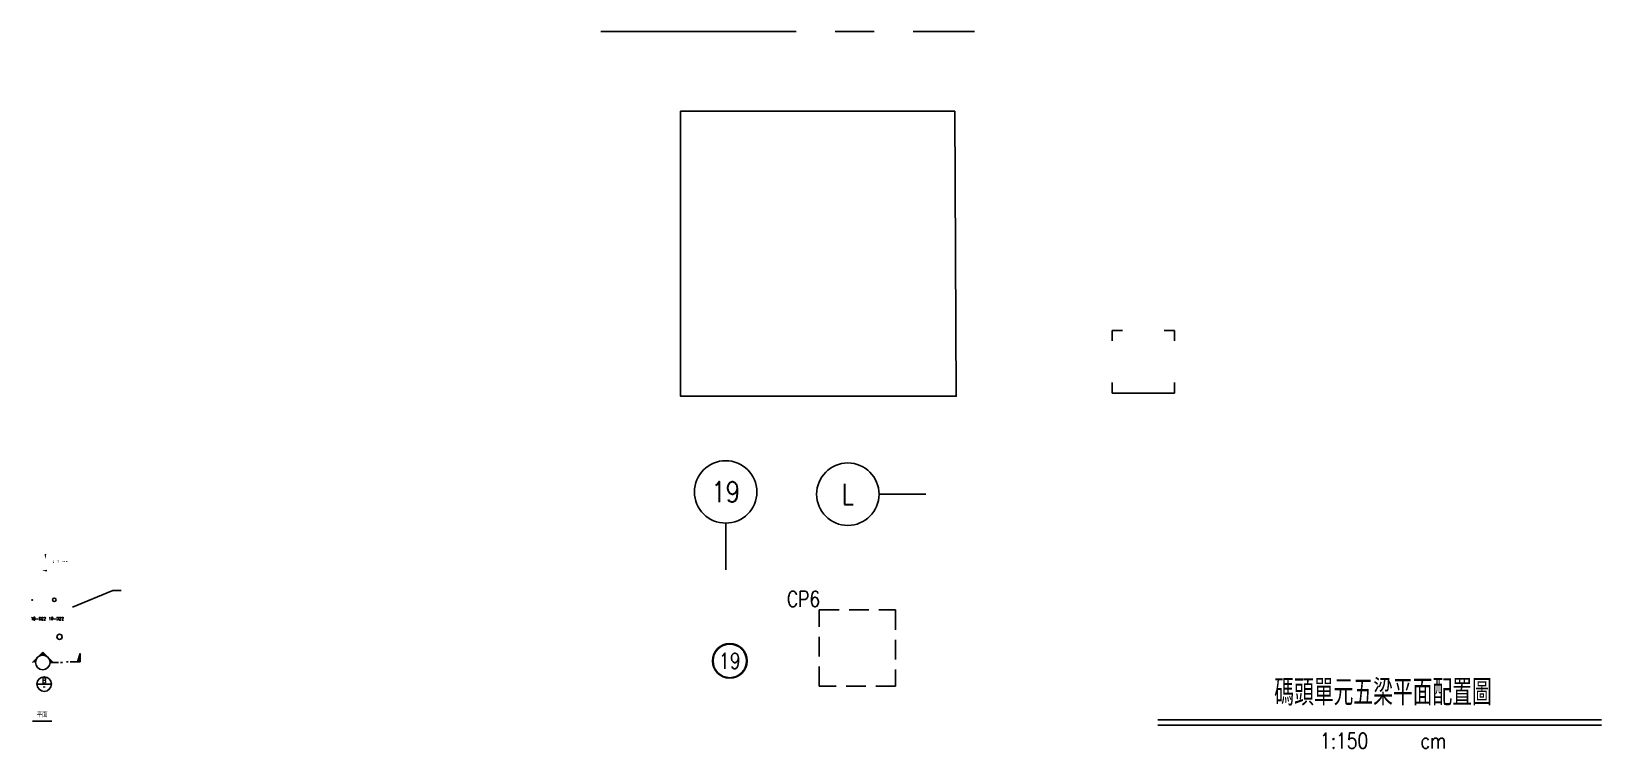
# Model space of a CAD drawing. Extents: x -4206 to 3960, y -1277 to 4499.
# Drawn here: x -2348 to 2179, y 2432 to 4499 of the extents above; entities that cross this region are included whole.
import ezdxf
from ezdxf.enums import TextEntityAlignment as Align

# ---------------------------------------------------------------- set-up
doc = ezdxf.new("R2010")
doc.units = 0
doc.header["$LTSCALE"] = 3
doc.linetypes.add('CENTER', pattern=[2, 1.25, -0.25, 0.25, -0.25])
doc.linetypes.add('DASHED', pattern=[19.05, 12.7, -6.35])
doc.layers.get('0').update_dxf_attribs({"linetype": 'CONTINUOUS'})
for name, color, linetype in [('HB_SYMBOLS', 7, 'CONTINUOUS'), ('HB_TXT_CTEXT', 2, 'CONTINUOUS'), ('RCAD.PARM.Trestle', 2, 'CONTINUOUS'), ('場鑄梁_虛線', 4, 'CONTINUOUS'), ('底圖', 7, 'CONTINUOUS'), ('預鑄樁帽_TXT', 2, 'CONTINUOUS')]:
    doc.layers.add(name, color=color, linetype=linetype)
doc.styles.get("Standard").update_dxf_attribs({"font": 'ROMANS.shx', "width": 0.8, "bigfont": 'LCHINA.shx'})

msp = doc.modelspace()

# ---------------------------------------------------------------- texts
at = {"layer": 'RCAD.PARM.Trestle', "linetype": 'Continuous', "width": 0.8}
msp.add_text('10-D22', height=9, rotation=360, dxfattribs=at).set_placement((-2349.637, 2806.439), align=Align.MIDDLE_LEFT)

# ---------------------------------------------------------------- blocks, each defined once
blk = doc.blocks.new('C')
at = {"color": 3, "linetype": 'Continuous'}
blk.add_circle((0, 0), 1.2, dxfattribs=at)
blk = doc.blocks.new('SEC2U0-n')
at = {"color": 3}
for p, q in [((-17, 0), (-19, 0)), ((-15, 0), (-7, 0))]:
    blk.add_line(p, q, dxfattribs=at)
at = {"color": 2, "linetype": 'Continuous'}
for p, q in [((-7.5, 0), (-10.6, 0)), ((-9.9, 0), (0, 9.9)), ((0, 9.9), (9.9, 0))]:
    blk.add_line(p, q, dxfattribs=at)
blk.add_circle((0, 0), 7, dxfattribs=at)
for points in [[(-9.9, 0), (-6.1, 3.5), (-4.9, 4.9), (-5.6, 4.3)], [(-9.9, 0), (-6.8, 1.8), (-6.1, 3.5), (-6.8, 1.8)], [(-9.9, 0), (-7, 0), (-6.8, 1.8), (-6.9, 0.9)], [(0, 9.9), (-3.5, 6.1), (-4.9, 4.9), (-4.3, 5.6)], [(0, 9.9), (-1.8, 6.8), (-3.5, 6.1), (-1.8, 6.8)], [(0, 9.9), (0, 7), (-1.8, 6.8), (-0.9, 6.9)], [(0, 9.9), (3.5, 6.1), (4.9, 4.9), (4.3, 5.6)], [(0, 9.9), (1.8, 6.8), (3.5, 6.1), (1.8, 6.8)], [(0, 9.9), (0, 7), (1.8, 6.8), (0.9, 6.9)], [(9.9, 0), (6.1, 3.5), (4.9, 4.9), (5.6, 4.3)], [(9.9, 0), (6.8, 1.8), (6.1, 3.5), (6.8, 1.8)], [(9.9, 0), (7, 0), (6.8, 1.8), (6.9, 0.9)]]:
    blk.add_solid(points, dxfattribs=at)
blk = doc.blocks.new('ST-n')
at = {"color": 2}
blk.add_line((-7, 0), (7, 0), dxfattribs=at)
blk.add_circle((0, 0), 7, dxfattribs=at)
at = {"color": 3, "width": 0.8}
blk.add_attdef('A', text='', height=5, dxfattribs=at).set_placement((0, 3.5), align=Align.MIDDLE)
at = {"color": 1, "width": 0.8}
blk.add_attdef('HB2002', text='', height=2.5, dxfattribs=at).set_placement((0, -2.5), align=Align.MIDDLE)
blk = doc.blocks.new('*X5')
at = {"color": 0, "linetype": 'Continuous'}
for p, q in [((84.3, 269.2), (86.7, 271.7)), ((84.5, 269.2), (86.9, 271.7)), ((79, 269.2), (79, 269.2)), ((79.2, 269.2), (79.3, 269.3)), ((79.4, 269.2), (79.5, 269.4)), ((79.5, 269.2), (79.8, 269.5)), ((79.7, 269.2), (80.1, 269.6)), ((79.9, 269.2), (80.3, 269.6)), ((80.1, 269.2), (80.6, 269.7)), ((80.2, 269.2), (80.8, 269.8)), ((80.4, 269.2), (81.1, 269.9)), ((80.6, 269.2), (81.3, 270)), ((80.8, 269.2), (81.6, 270)), ((80.9, 269.2), (81.9, 270.1)), ((81.1, 269.2), (82.1, 270.2)), ((81.3, 269.2), (82.4, 270.3)), ((81.5, 269.2), (82.6, 270.4)), ((81.6, 269.2), (82.9, 270.4)), ((81.8, 269.2), (83.1, 270.5)), ((82, 269.2), (83.4, 270.6)), ((82.2, 269.2), (83.7, 270.7)), ((82.4, 269.2), (83.9, 270.8)), ((82.5, 269.2), (84.2, 270.8)), ((82.7, 269.2), (84.4, 270.9)), ((82.9, 269.2), (84.7, 271)), ((83.1, 269.2), (84.9, 271.1)), ((83.2, 269.2), (85.2, 271.2)), ((83.4, 269.2), (85.5, 271.2)), ((83.6, 269.2), (85.7, 271.3)), ((83.8, 269.2), (86, 271.4)), ((83.9, 269.2), (86.2, 271.5)), ((84.1, 269.2), (86.5, 271.6)), ((84.7, 269.2), (86.9, 271.5)), ((84.8, 269.2), (86.9, 271.3)), ((85, 269.2), (86.9, 271.1)), ((85.2, 269.2), (86.9, 271)), ((85.4, 269.2), (86.9, 270.8)), ((85.5, 269.2), (86.9, 270.6)), ((85.7, 269.2), (86.9, 270.4)), ((85.9, 269.2), (86.9, 270.2)), ((86.1, 269.2), (86.9, 270.1)), ((86.2, 269.2), (86.9, 269.9)), ((86.4, 269.2), (86.9, 269.7)), ((86.6, 269.2), (86.9, 269.5)), ((86.8, 269.2), (86.9, 269.4))]:
    blk.add_line(p, q, dxfattribs=at)
blk = doc.blocks.new('SEND-n')
at = {"color": 3}
for p, q in [((9.4, 0), (0, 0)), ((11.4, 0), (13, 0))]:
    blk.add_line(p, q, dxfattribs=at)
at = {"color": 2, "linetype": 'Continuous'}
blk.add_lwpolyline([(0, 0), (0, 8), (2.5, 0)], close=True, dxfattribs=at)
at = {"color": 2, "linetype": 'Continuous', "rotation": 270}
blk.add_blockref('*X5', (-269.2, 86.9), dxfattribs=at)
blk = doc.blocks.new('slab_topview')
at = {"color": 4, "linetype": 'Continuous'}
blk.add_line((-27.8, 0), (27.8, 0), dxfattribs=at)
at = {"color": 4, "linetype": 'Continuous', "width": 0.8}
blk.add_text('平面', height=15, rotation=360, dxfattribs=at).set_placement((0, 19.7), align=Align.MIDDLE)
blk = doc.blocks.new('slab_PVC')
at = {"layer": 'RCAD.PARM.Trestle', "color": 4, "linetype": 'Continuous'}
blk.add_circle((0, 0), 7.53, dxfattribs=at)
blk = doc.blocks.new('rebar_num')
at = {"color": 0, "linetype": 'Continuous', "width": 0.8}
blk.add_attdef('A', text='', height=9, dxfattribs=at).set_placement((-3.1, 3.9), align=Align.MIDDLE_LEFT)
blk = doc.blocks.new('PileCap')
at = {"linetype": 'DASHED', "ltscale": 1.5}
blk.add_lwpolyline([(-110, -110), (-110, 110), (110, 110), (110, -110)], close=True, dxfattribs=at)
at = {"color": 2, "linetype": 'Continuous', "width": 0.8}
blk.add_attdef('CP6', text='', height=45, dxfattribs=at).set_placement((-155.5, 141.7), align=Align.MIDDLE)
blk = doc.blocks.new('title')
at = {"layer": 'HB_TXT_CTEXT', "color": 3}
blk.add_line((-639.6, 0), (639.6, 0), dxfattribs=at)
at = {"layer": 'HB_TXT_CTEXT', "color": 1}
blk.add_line((-639.6, -15), (639.6, -15), dxfattribs=at)
at = {"color": 3, "linetype": 'Continuous', "width": 0.8}
blk.add_attdef('碼頭單元五梁平面配置圖', text='', height=75, dxfattribs=at).set_placement((9.6, 82.5), align=Align.MIDDLE)
at = {"color": 2, "linetype": 'Continuous', "width": 0.8}
for tag, p in [('1:150', (-102.6, -60.5)), ('CM', (154.5, -60))]:
    blk.add_attdef(tag, text='', height=45, dxfattribs=at).set_placement(p, align=Align.MIDDLE)
blk = doc.blocks.new('pile')
at = {"color": 7, "linetype": 'Continuous'}
for radius in [50, 48.4]:
    blk.add_circle((0.4, 0.2), radius, dxfattribs=at)
at = {"color": 2, "linetype": 'Continuous', "width": 0.8}
blk.add_attdef('A', text='', height=45, dxfattribs=at).set_placement((0.4, 0.2), align=Align.MIDDLE)
blk = doc.blocks.new('ArrowD')
at = {"color": 0, "linetype": 'Continuous'}
blk.add_solid([(-2.5, 15), (2.5, 15), (0, 0)], dxfattribs=at)
blk = doc.blocks.new('arrowL')
at = {"color": 0, "linetype": 'Continuous'}
blk.add_solid([(15, -2.5), (15, 2.5), (0, 0)], dxfattribs=at)
blk = doc.blocks.new('rebar_arrowL')
at = {"linetype": 'Continuous', "extrusion": (0, 0, -1)}
blk.add_solid([(-7.5, 1.3), (0, 0), (-7.5, -1.2)], dxfattribs=at)
blk = doc.blocks.new('rebar_arrowU')
at = {"linetype": 'Continuous'}
blk.add_solid([(-1.25, -7.5), (0, 0), (1.25, -7.5)], dxfattribs=at)
blk = doc.blocks.new('rebar_arrowD')
at = {"linetype": 'Continuous'}
blk.add_solid([(-1.25, -7.5), (0, 0), (1.25, -7.5)], dxfattribs=at)
blk = doc.blocks.new('rebar_arrowR')
at = {"linetype": 'Continuous', "extrusion": (0, 0, -1)}
blk.add_solid([(-7.5, 1.3), (0, 0), (-7.5, -1.2)], dxfattribs=at)
blk = doc.blocks.new('gr_t')
at = {"layer": 'HB_SYMBOLS', "color": 4, "linetype": 'Continuous'}
blk.add_line((0, -6), (0, -15), dxfattribs=at)
blk.add_circle((0, 0), 6, dxfattribs=at)
at = {"layer": 'HB_SYMBOLS', "color": 4, "linetype": 'Continuous', "width": 0.8}
blk.add_attdef('A', text='', height=4.5, dxfattribs=at).set_placement((0, 0), align=Align.MIDDLE)

# ---------------------------------------------------------------- linework, layer by layer
at = {"color": 252, "linetype": 'CENTER', "ltscale": 150}
msp.add_lwpolyline([(-705.94, 4499.293), (370.807, 4499.293)], dxfattribs=at)
at = {"layer": 'RCAD.PARM.Trestle', "color": 1, "linetype": 'Continuous'}
msp.add_lwpolyline([(-2229.118, 2839.608), (-2112.891, 2887.497), (-2089.107, 2887.497)], dxfattribs=at)
msp.add_circle((-2281.837, 2860.71), 5, dxfattribs=at)
at = {"layer": '場鑄梁_虛線', "linetype": 'DASHED', "ltscale": 50}
for points in [[(797.502, 3636.901), (767.502, 3636.901), (767.502, 3606.901)], [(947.502, 3606.901), (947.502, 3636.901), (917.502, 3636.901)], [(767.502, 3486.901), (767.502, 3456.901), (947.502, 3456.901), (947.502, 3486.901)]]:
    msp.add_lwpolyline(points, dxfattribs=at)
at = {"layer": '底圖', "color": 4, "linetype": 'Continuous'}
msp.add_lwpolyline([(314.163, 4269.261), (318.29, 3447.409), (-476.241, 3447.409), (-476.241, 4269.261), (314.163, 4269.261)], dxfattribs=at)

# ---------------------------------------------------------------- block references
at = {"linetype": 'Continuous'}
for name, p in [('rebar_arrowU', (-2284.09, 2974.513)), ('rebar_arrowL', (-2259.812, 2971.233))]:
    msp.add_blockref(name, p, dxfattribs=at)
at = {"linetype": 'Continuous', "rotation": 180}
for name, p in [('rebar_arrowD', (-2270.73, 2967.309)), ('rebar_arrowR', (-2240.535, 2971.403))]:
    msp.add_blockref(name, p, dxfattribs=at)
at = {"linetype": 'Continuous'}
ref = msp.add_blockref('PileCap', (33.485, 2721.489), dxfattribs=at)
ref.add_attrib('CP6', 'CP6', dxfattribs={"layer": '預鑄樁帽_TXT', "color": 2, "linetype": 'Continuous', "height": 45, "width": 0.8}).set_placement((-121.982, 2863.169), align=Align.MIDDLE)
at = {"color": 0, "linetype": 'Continuous'}
ref = msp.add_blockref('rebar_num', (-2295.044, 2802.876), dxfattribs=at)
ref.add_attrib('A', '10-D22', dxfattribs={"linetype": 'Continuous', "height": 9, "width": 0.8}).set_placement((-2298.173, 2806.747), align=Align.MIDDLE_LEFT)
at = {"color": 7, "linetype": 'Continuous'}
msp.add_blockref('pile', (-334.973, 2684.577), dxfattribs=at).add_auto_attribs({'A': '19'})
at = {"linetype": 'Continuous'}
msp.add_blockref('title', (1538.911, 2514.924), dxfattribs=at).add_auto_attribs({'碼頭單元五梁平面配置圖': '碼頭單元五梁平面配置圖', '1:150': '1:150', 'CM': 'cm'})
at = {"color": 0, "linetype": 'Continuous'}
msp.add_blockref('slab_topview', (-2316.724, 2511.054), dxfattribs=at)
at = {"layer": 'RCAD.PARM.Trestle', "color": 0, "linetype": 'Continuous'}
for name, p in [('ArrowD', (-2307.389, 2977.727)), ('arrowL', (-2317.774, 2944.908)), ('slab_PVC', (-2266.657, 2754.109))]:
    msp.add_blockref(name, p, dxfattribs=at)
at = {"layer": 'RCAD.PARM.Trestle', "linetype": 'Continuous'}
msp.add_blockref('C', (-2345.648, 2860.215), dxfattribs=at)
at = {"layer": 'RCAD.PARM.Trestle', "linetype": 'Continuous', "xscale": -3.000000000160651, "yscale": 2.999999999925704, "zscale": 3, "rotation": 359.9999999991219}
for name, p in [('SEC2U0-n', (-2315.019, 2680.42)), ('SEND-n', (-2207.59, 2682.048))]:
    msp.add_blockref(name, p, dxfattribs=at)
at = {"layer": 'RCAD.PARM.Trestle', "linetype": 'Continuous'}
ref = msp.add_blockref('ST-n', (-2310.958, 2617.965), dxfattribs=dict(at, xscale=-3.000000000160651, yscale=2.999999999925704, zscale=3, rotation=359.9999999991219))
ref.add_attrib('HB2002', '-', dxfattribs={"layer": '0', "color": 1, "height": 7.5, "rotation": 360, "width": 0.8}).set_placement((-2310.958, 2610.465), align=Align.MIDDLE)
ref.add_attrib('A', 'B', dxfattribs={"layer": '0', "color": 3, "height": 15, "rotation": 360, "width": 0.8}).set_placement((-2310.958, 2628.465), align=Align.MIDDLE)
at = {"layer": '底圖'}
ref = msp.add_blockref('gr_t', (-346.407, 3171.86), dxfattribs=dict(at, xscale=15, yscale=15, zscale=15))
ref.add_attrib('A', '19', dxfattribs={"layer": 'HB_SYMBOLS', "color": 4, "linetype": 'Continuous', "height": 60, "width": 0.8}).set_placement((-346.407, 3171.86), align=Align.MIDDLE)
ref = msp.add_blockref('gr_t', (5.658, 3165.233), dxfattribs=dict(at, xscale=15, yscale=15, zscale=15, rotation=90))
ref.add_attrib('A', 'L', dxfattribs={"layer": 'HB_SYMBOLS', "color": 4, "linetype": 'Continuous', "height": 60, "width": 0.8}).set_placement((5.658, 3165.233), align=Align.MIDDLE)

msp.set_redraw_order([(e.dxf.handle, doc.entitydb.next_handle()) for e in msp.query("TEXT MTEXT ATTDEF DIMENSION ARC_DIMENSION")])  # texts and dimensions are drawn at this point

doc.saveas('drawing.dxf')
